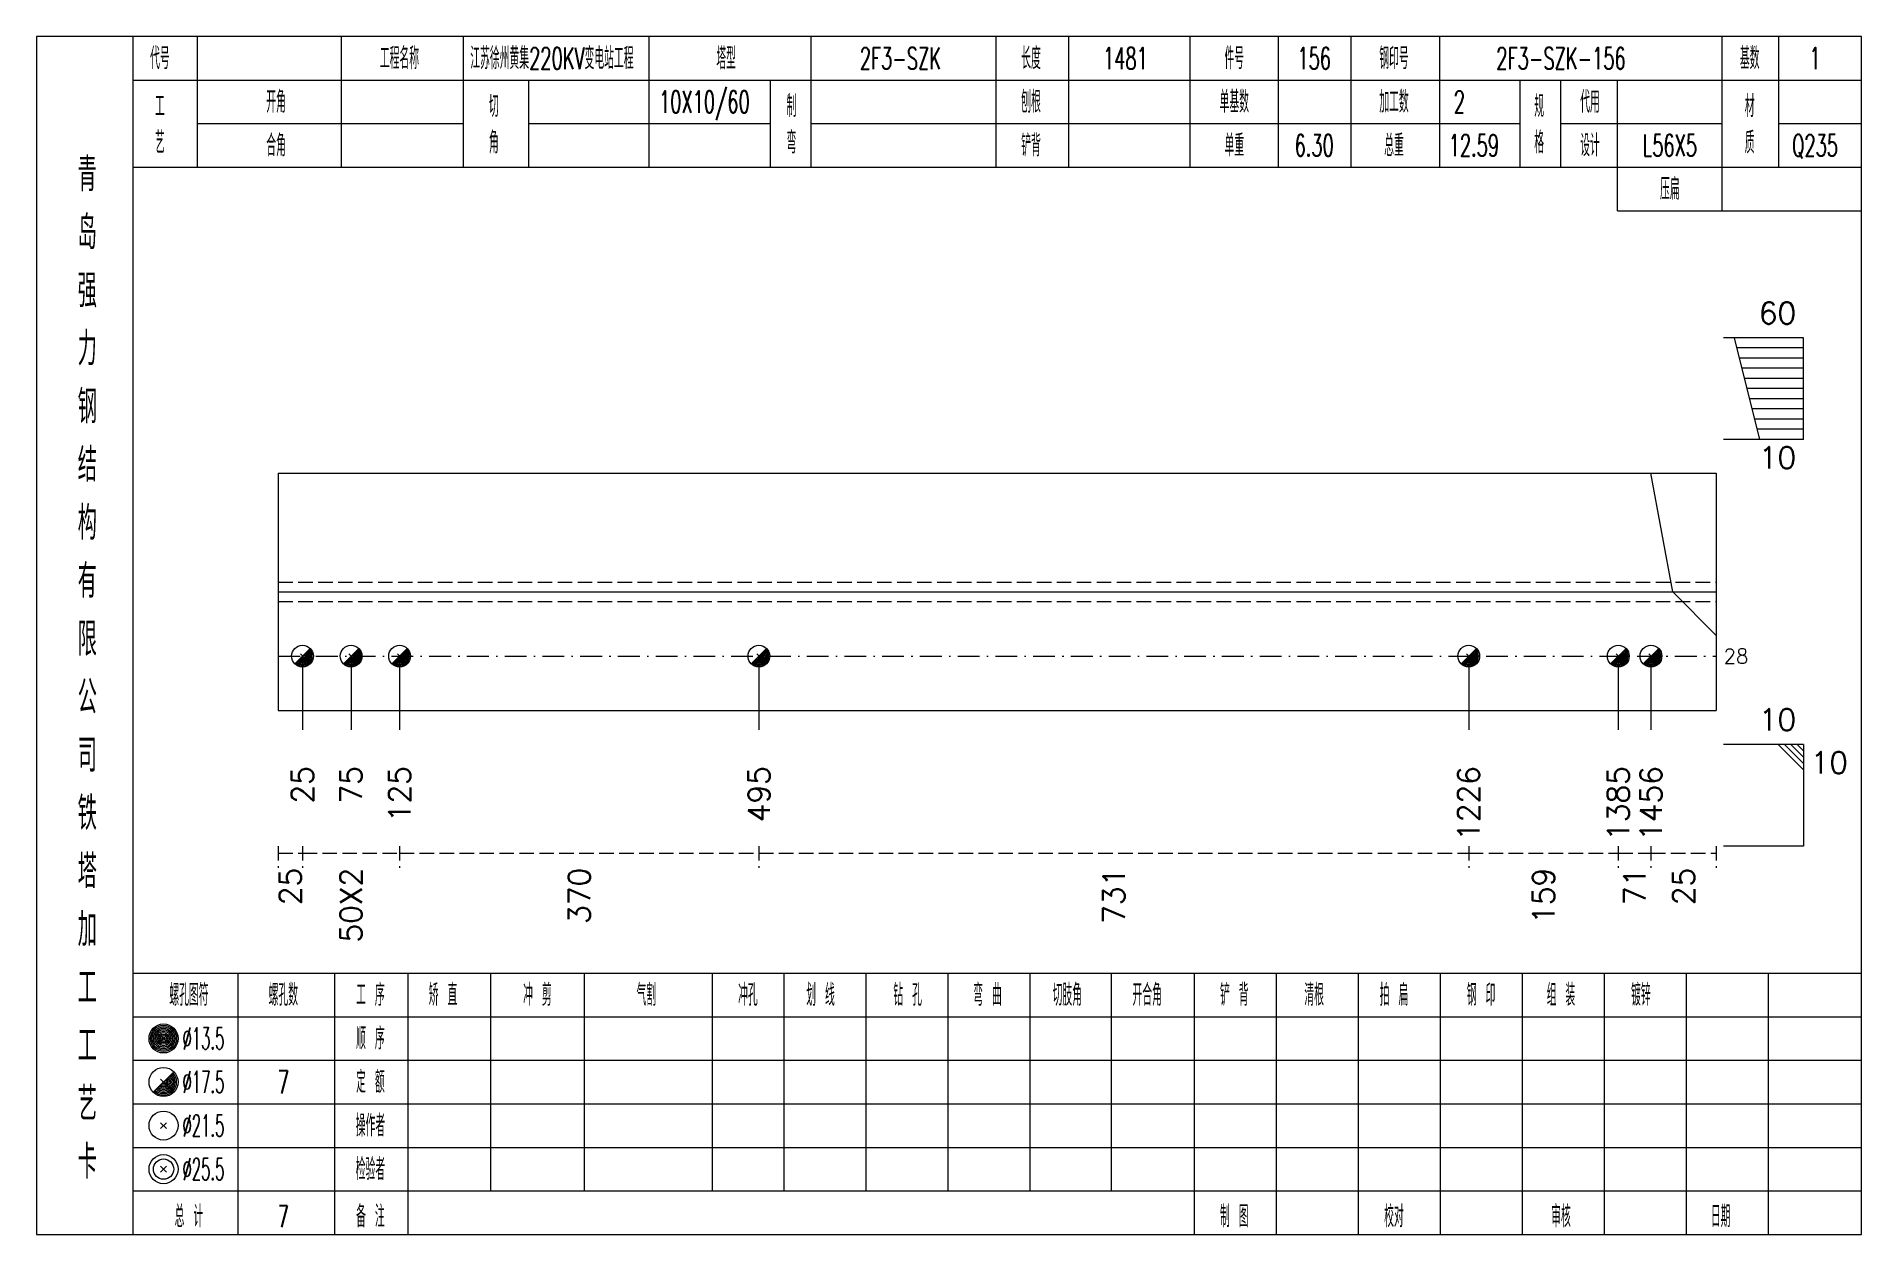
# Model space of a CAD drawing. Extents: x 0 to 4623, y -1159 to 4890.
# Drawn here: x 0 to 251.4, y 4050 to 4215 of the extents above; entities that cross this region are included whole.
import ezdxf
from ezdxf.enums import TextEntityAlignment as Align

# ---------------------------------------------------------------- set-up
doc = ezdxf.new("R2010")
doc.units = 0
doc.header["$MEASUREMENT"] = 0
doc.linetypes.add('一点画线', pattern=[5.2, 3, -1, 0.2, -1])
doc.linetypes.add('虚线', pattern=[2.75, 2, -0.75])
doc.layers.get('0').update_dxf_attribs({"linetype": 'CONTINUOUS', "lineweight": 25})
for name, color, linetype, lineweight in [('1', 7, 'CONTINUOUS', 25), ('4', 7, 'CONTINUOUS', 25), ('5', 7, 'CONTINUOUS', 25)]:
    doc.layers.add(name, color=color, linetype=linetype, lineweight=lineweight)
doc.styles.get("Standard").update_dxf_attribs({"font": 'simplex.shx', "width": 0.7, "height": 3, "bigfont": 'gbhzfs.shx'})

msp = doc.modelspace()

# ---------------------------------------------------------------- texts
at = {"color": 7, "linetype": 'Continuous', "lineweight": 13}
for s, p in [('60', (242.4, 4174.5)), ('10', (242.4, 4118.5))]:
    msp.add_text(s, height=3, dxfattribs=at).set_placement(p, align=Align.BOTTOM_RIGHT)
msp.add_text('10', height=3, dxfattribs=at).set_placement((242.4, 4158.5), align=Align.TOP_RIGHT)
msp.add_text('28', height=2, dxfattribs=at).set_placement((232.4, 4129.661), align=Align.MIDDLE_LEFT)
msp.add_text('10', height=3, dxfattribs=at).set_placement((244.4, 4116.5), align=Align.TOP_LEFT)
at = {"color": 8, "linetype": 'Continuous', "lineweight": 9}
for s, p in [('25', (34.972, 4100.5)), ('50X2', (43.332, 4100.5)), ('370', (74.766, 4100.5)), ('731', (148.401, 4100.5)), ('159', (207.595, 4100.5)), ('71', (220.15, 4100.5)), ('25', (226.9, 4100.5))]:
    msp.add_text(s, height=3, rotation=90, dxfattribs=at).set_placement(p, align=Align.MIDDLE_RIGHT)
at = {"layer": '1', "color": 7, "linetype": 'Continuous', "lineweight": 13}
for s, p in [('25', (36.644, 4114.5)), ('75', (43.332, 4114.5)), ('125', (50.02, 4114.5)), ('495', (99.512, 4114.5)), ('1226', (197.291, 4114.5)), ('1385', (217.9, 4114.5)), ('1456', (222.4, 4114.5))]:
    msp.add_text(s, height=3, rotation=90, dxfattribs=at).set_placement(p, align=Align.MIDDLE_RIGHT)
at = {"layer": '4', "color": 1, "linetype": 'Continuous', "lineweight": 13}
for s, height, width, p in [('代号', 3, 0.6, (17, 4212)), ('工程名称', 3, 0.6, (50, 4212)), ('江苏徐州黄集220KV变电站工程', 3, 0.6, (71, 4212)), ('塔型', 3, 0.6, (95, 4212)), ('2F3-SZK', 3, 0.6, (119, 4212)), ('长度', 3, 0.6, (137, 4212)), ('1481', 3, 0.6, (150, 4212)), ('件号', 3, 0.6, (165, 4212)), ('156', 3, 0.6, (176, 4212)), ('钢印号', 3, 0.6, (187, 4212)), ('2F3-SZK-156', 3, 0.6, (210, 4212)), ('基数', 3, 0.6, (236, 4212)), ('1', 3, 0.6, (245, 4212)), ('工', 3, 0.6, (17, 4205.4)), ('开角', 3, 0.6, (33, 4206)), ('切', 3, 0.6, (63, 4205.4)), ('10X10/60', 3, 0.6, (92, 4206)), ('制', 3, 0.6, (104, 4205.4)), ('刨根', 3, 0.6, (137, 4206)), ('单基数', 3, 0.6, (165, 4206)), ('加工数', 3, 0.6, (187, 4206)), ('2', 3, 0.6, (196, 4206)), ('规', 3, 0.6, (207, 4205.4)), ('代用', 3, 0.6, (214, 4206)), ('材', 3, 0.6, (236, 4205.4)), ('艺', 3, 0.6, (17, 4200.4)), ('合角', 3, 0.6, (33, 4200)), ('角', 3, 0.6, (63, 4200.4)), ('弯', 3, 0.6, (104, 4200.4)), ('铲背', 3, 0.6, (137, 4200)), ('单重', 3, 0.6, (165, 4200)), ('6.30', 3, 0.6, (176, 4200)), ('总重', 3, 0.6, (187, 4200)), ('12.59', 3, 0.6, (198, 4200)), ('格', 3, 0.6, (207, 4200.4)), ('设计', 3, 0.6, (214, 4200)), ('L56X5', 3, 0.6, (225, 4200)), ('质', 3, 0.6, (236, 4200.4)), ('Q235', 3, 0.6, (245, 4200)), ('青', 4.6, 0.8, (7, 4196)), ('压扁', 3, 0.6, (225, 4194)), ('岛', 4.6, 0.8, (7, 4188)), ('强', 4.6, 0.8, (7, 4180)), ('力', 4.6, 0.8, (7, 4172)), ('钢', 4.6, 0.8, (7, 4164)), ('结', 4.6, 0.8, (7, 4156)), ('构', 4.6, 0.8, (7, 4148)), ('有', 4.6, 0.8, (7, 4140)), ('限', 4.6, 0.8, (7, 4132)), ('公', 4.6, 0.8, (7, 4124)), ('司', 4.6, 0.8, (7, 4116)), ('铁', 4.6, 0.8, (7, 4108)), ('塔', 4.6, 0.8, (7, 4100)), ('加', 4.6, 0.8, (7, 4092)), ('工', 4.6, 0.8, (7, 4084)), ('螺孔图符', 3, 0.6, (21, 4083)), ('螺孔数', 3, 0.6, (34, 4083)), ('工 序', 3, 0.6, (46, 4083)), ('矫 直', 3, 0.6, (56, 4083)), ('冲 剪', 3, 0.6, (69, 4083)), ('气割', 3, 0.6, (84, 4083)), ('冲孔', 3, 0.6, (98, 4083)), ('划 线', 3, 0.6, (108, 4083)), ('钻 孔', 3, 0.6, (120, 4083)), ('弯 曲', 3, 0.6, (131, 4083)), ('切肢角', 3, 0.6, (142, 4083)), ('开合角', 3, 0.6, (153, 4083)), ('铲 背', 3, 0.6, (165, 4083)), ('清根', 3, 0.6, (176, 4083)), ('拍 扁', 3, 0.6, (187, 4083)), ('钢 印', 3, 0.6, (199, 4083)), ('组 装', 3, 0.6, (210, 4083)), ('镀锌', 3, 0.6, (221, 4083)), ('工', 4.6, 0.8, (7, 4076)), ('%%C13.5', 3, 0.5, (23, 4077)), ('顺 序', 3, 0.6, (46, 4077)), ('定 额', 3, 0.6, (46, 4071)), ('艺', 4.6, 0.8, (7, 4068)), ('%%C17.5', 3, 0.5, (23, 4071)), ('7', 3.2, 0.6, (34, 4071)), ('%%C21.5', 3, 0.5, (23, 4065)), ('操作者', 3, 0.6, (46, 4065)), ('卡', 4.6, 0.8, (7, 4060)), ('%%C25.5', 3, 0.5, (23, 4059)), ('检验者', 3, 0.6, (46, 4059)), ('总 计', 3, 0.6, (21, 4052.5)), ('7', 3, 0.6, (34, 4052.5)), ('备 注', 3, 0.6, (46, 4052.5)), ('制 图', 3, 0.6, (165, 4052.5)), ('校对', 3, 0.6, (187, 4052.5)), ('审核', 3, 0.6, (210, 4052.5)), ('日期', 3, 0.6, (232, 4052.5))]:
    msp.add_text(s, height=height, dxfattribs=dict(at, width=width)).set_placement(p, align=Align.MIDDLE_CENTER)

# ---------------------------------------------------------------- blocks, each defined once
blk = doc.blocks.new('孔17.5')
at = {"layer": '5', "color": 7, "linetype": 'Continuous', "lineweight": 13}
for p, q in [((-0.707, -0.707), (0.707, 0.707)), ((-0.2, 0.2), (0.2, -0.2))]:
    blk.add_line(p, q, dxfattribs=at)
blk.add_circle((0, 0), 1, dxfattribs=at)
for radius in [0.9, 0.8, 0.7, 0.6, 0.5, 0.4, 0.3, 0.2, 0.1]:
    blk.add_arc((0, 0), radius, 225, 45, dxfattribs=at)

# ---------------------------------------------------------------- linework, layer by layer
at = {"color": 7, "linetype": 'Continuous', "lineweight": 13}
for p, q in [((243.4, 4173.5), (232.4, 4173.5)), ((237.4, 4159.5), (233.9, 4173.5)), ((243.4, 4159.5), (243.4, 4173.5)), ((243.4, 4172.1), (234.25, 4172.1)), ((243.4, 4170.7), (234.6, 4170.7)), ((243.4, 4169.3), (234.95, 4169.3)), ((243.4, 4167.9), (235.3, 4167.9)), ((243.4, 4166.5), (235.65, 4166.5)), ((243.4, 4165.1), (236, 4165.1)), ((243.4, 4163.7), (236.35, 4163.7)), ((243.4, 4162.3), (236.7, 4162.3)), ((243.4, 4160.9), (237.05, 4160.9)), ((243.4, 4159.5), (232.4, 4159.5)), ((225.4, 4138.5), (222.4, 4154.839)), ((231.4, 4132.5), (225.4, 4138.5)), ((36.644, 4129.661), (36.644, 4119.5)), ((43.332, 4129.661), (43.332, 4119.5)), ((50.02, 4129.661), (50.02, 4119.5)), ((99.512, 4129.661), (99.512, 4119.5)), ((197.291, 4129.661), (197.291, 4119.5)), ((217.9, 4129.661), (217.9, 4119.5)), ((222.4, 4129.661), (222.4, 4119.5)), ((243.4, 4117.5), (232.4, 4117.5)), ((239.9, 4117.5), (243.4, 4114)), ((240.775, 4117.5), (243.4, 4114.875)), ((241.65, 4117.5), (243.4, 4115.75)), ((242.525, 4117.5), (243.4, 4116.625)), ((243.4, 4117.5), (243.4, 4103.5)), ((243.4, 4103.5), (232.4, 4103.5))]:
    msp.add_line(p, q, dxfattribs=at)
at = {"color": 7, "linetype": 'Continuous', "lineweight": 18}
for p, q in [((33.3, 4154.839), (33.3, 4122.161)), ((33.3, 4154.839), (231.4, 4154.839)), ((231.4, 4154.839), (231.4, 4122.161)), ((33.3, 4138.5), (231.4, 4138.5))]:
    msp.add_line(p, q, dxfattribs=at)
at = {"color": 1, "linetype": '虚线', "lineweight": 18}
for p, q in [((33.3, 4139.839), (231.4, 4139.839)), ((33.3, 4137.161), (231.4, 4137.161))]:
    msp.add_line(p, q, dxfattribs=at)
at = {"color": 3, "linetype": '一点画线', "lineweight": 13}
msp.add_line((33.3, 4129.661), (231.4, 4129.661), dxfattribs=at)
at = {"color": 8, "linetype": '虚线', "lineweight": 9}
for p, q in [((33.3, 4103.5), (33.3, 4100.5)), ((36.644, 4103.5), (36.644, 4100.5)), ((36.644, 4103.5), (36.644, 4100.5)), ((50.02, 4103.5), (50.02, 4100.5)), ((50.02, 4103.5), (50.02, 4100.5)), ((99.512, 4103.5), (99.512, 4100.5)), ((99.512, 4103.5), (99.512, 4100.5)), ((197.291, 4103.5), (197.291, 4100.5)), ((197.291, 4103.5), (197.291, 4100.5)), ((217.9, 4103.5), (217.9, 4100.5)), ((217.9, 4103.5), (217.9, 4100.5)), ((222.4, 4103.5), (222.4, 4100.5)), ((222.4, 4103.5), (222.4, 4100.5)), ((231.4, 4103.5), (231.4, 4100.5)), ((33.3, 4102.5), (36.644, 4102.5)), ((36.644, 4102.5), (50.02, 4102.5)), ((50.02, 4102.5), (99.512, 4102.5)), ((99.512, 4102.5), (197.291, 4102.5)), ((197.291, 4102.5), (217.9, 4102.5)), ((217.9, 4102.5), (222.4, 4102.5)), ((222.4, 4102.5), (231.4, 4102.5))]:
    msp.add_line(p, q, dxfattribs=at)
at = {"layer": '1', "color": 7, "linetype": 'Continuous', "lineweight": 18}
msp.add_line((33.3, 4122.161), (231.4, 4122.161), dxfattribs=at)
at = {"layer": '4', "color": 1, "linetype": 'Continuous', "lineweight": 18}
for p, q in [((13.3, 4050), (13.3, 4215)), ((22.2, 4197), (22.2, 4215)), ((42, 4197), (42, 4215)), ((58.8, 4197), (58.8, 4215)), ((84.4, 4197), (84.4, 4215)), ((106.7, 4197), (106.7, 4215)), ((132.2, 4197), (132.2, 4215)), ((142.2, 4197), (142.2, 4215)), ((158.9, 4197), (158.9, 4215)), ((171.1, 4197), (171.1, 4215)), ((181.1, 4197), (181.1, 4215)), ((193.3, 4197), (193.3, 4215)), ((232.2, 4191), (232.2, 4215)), ((240, 4197), (240, 4215)), ((13.3, 4209), (251.4, 4209)), ((67.8, 4197), (67.8, 4209)), ((101.1, 4197), (101.1, 4209)), ((204.4, 4197), (204.4, 4209)), ((210, 4197), (210, 4209)), ((217.8, 4191), (217.8, 4209)), ((22.2, 4203), (58.8, 4203)), ((67.8, 4203), (101.1, 4203)), ((106.7, 4203), (204.4, 4203)), ((210, 4203), (232.2, 4203)), ((240, 4203), (251.4, 4203)), ((13.3, 4197), (251.4, 4197)), ((217.8, 4191), (251.4, 4191)), ((13.3, 4086), (251.4, 4086)), ((27.8, 4050), (27.8, 4086)), ((41.1, 4050), (41.1, 4086)), ((51.2, 4050), (51.2, 4086)), ((62.6, 4056), (62.6, 4086)), ((75.5, 4056), (75.5, 4086)), ((93.1, 4056), (93.1, 4086)), ((103, 4056), (103, 4086)), ((114.3, 4056), (114.3, 4086)), ((125.6, 4056), (125.6, 4086)), ((136.9, 4056), (136.9, 4086)), ((148.1, 4056), (148.1, 4086)), ((159.5, 4056), (159.5, 4086)), ((170.8, 4056), (170.8, 4086)), ((182.1, 4056), (182.1, 4086)), ((193.4, 4056), (193.4, 4086)), ((204.7, 4056), (204.7, 4086)), ((216, 4056), (216, 4086)), ((227.3, 4056), (227.3, 4086)), ((238.6, 4056), (238.6, 4086)), ((13.3, 4080), (251.4, 4080)), ((13.3, 4074), (251.4, 4074)), ((13.3, 4068), (251.4, 4068)), ((13.3, 4062), (251.4, 4062)), ((13.3, 4056), (251.4, 4056)), ((159.5, 4050), (159.5, 4056)), ((170.8, 4050), (170.8, 4056)), ((182.1, 4050), (182.1, 4056)), ((193.4, 4050), (193.4, 4056)), ((204.7, 4050), (204.7, 4056)), ((216, 4050), (216, 4056)), ((227.3, 4050), (227.3, 4056)), ((238.6, 4050), (238.6, 4056))]:
    msp.add_line(p, q, dxfattribs=at)
at = {"layer": '4', "color": 7, "linetype": 'Continuous', "lineweight": 13}
for p, q in [((17.3, 4076.8), (17.7, 4077.2)), ((17.7, 4076.8), (17.3, 4077.2)), ((16.086, 4069.586), (18.914, 4072.414)), ((17.1, 4071.4), (17.9, 4070.6)), ((17.1, 4064.6), (17.9, 4065.4)), ((17.1, 4065.4), (17.9, 4064.6)), ((17.1, 4058.6), (17.9, 4059.4)), ((17.1, 4059.4), (17.9, 4058.6))]:
    msp.add_line(p, q, dxfattribs=at)
at = {"layer": '4', "color": 1, "linetype": 'Continuous', "lineweight": 18}
msp.add_lwpolyline([(0, 4215), (0, 4050), (251.4, 4050), (251.4, 4215)], close=True, dxfattribs=at)
at = {"layer": '4', "color": 7, "linetype": 'Continuous', "lineweight": 13}
for centre, radius in [((17.5, 4077), 2), ((17.5, 4077), 1.8), ((17.5, 4077), 1.6), ((17.5, 4077), 1.4), ((17.5, 4077), 1.2), ((17.5, 4077), 1), ((17.5, 4077), 0.8), ((17.5, 4077), 0.6), ((17.5, 4077), 0.4), ((17.5, 4077), 0.2), ((17.5, 4071), 2), ((17.5, 4065), 2), ((17.5, 4059), 2), ((17.5, 4059), 1.4)]:
    msp.add_circle(centre, radius, dxfattribs=at)
for radius in [1.8, 1.6, 1.4, 1.2, 1, 0.8, 0.6, 0.4, 0.2]:
    msp.add_arc((17.5, 4071), radius, 225, 45, dxfattribs=at)

# ---------------------------------------------------------------- block references
at = {"layer": '1', "color": 7, "linetype": 'Continuous', "lineweight": 13, "xscale": 1.5, "yscale": 1.5, "zscale": 1.5}
for p in [(36.644, 4129.661), (43.332, 4129.661), (50.02, 4129.661), (99.512, 4129.661), (197.291, 4129.661), (217.9, 4129.661), (222.4, 4129.661)]:
    msp.add_blockref('孔17.5', p, dxfattribs=at)

msp.set_redraw_order([(e.dxf.handle, doc.entitydb.next_handle()) for e in msp.query("TEXT MTEXT ATTDEF DIMENSION ARC_DIMENSION")])  # texts and dimensions are drawn at this point

doc.saveas('drawing.dxf')
